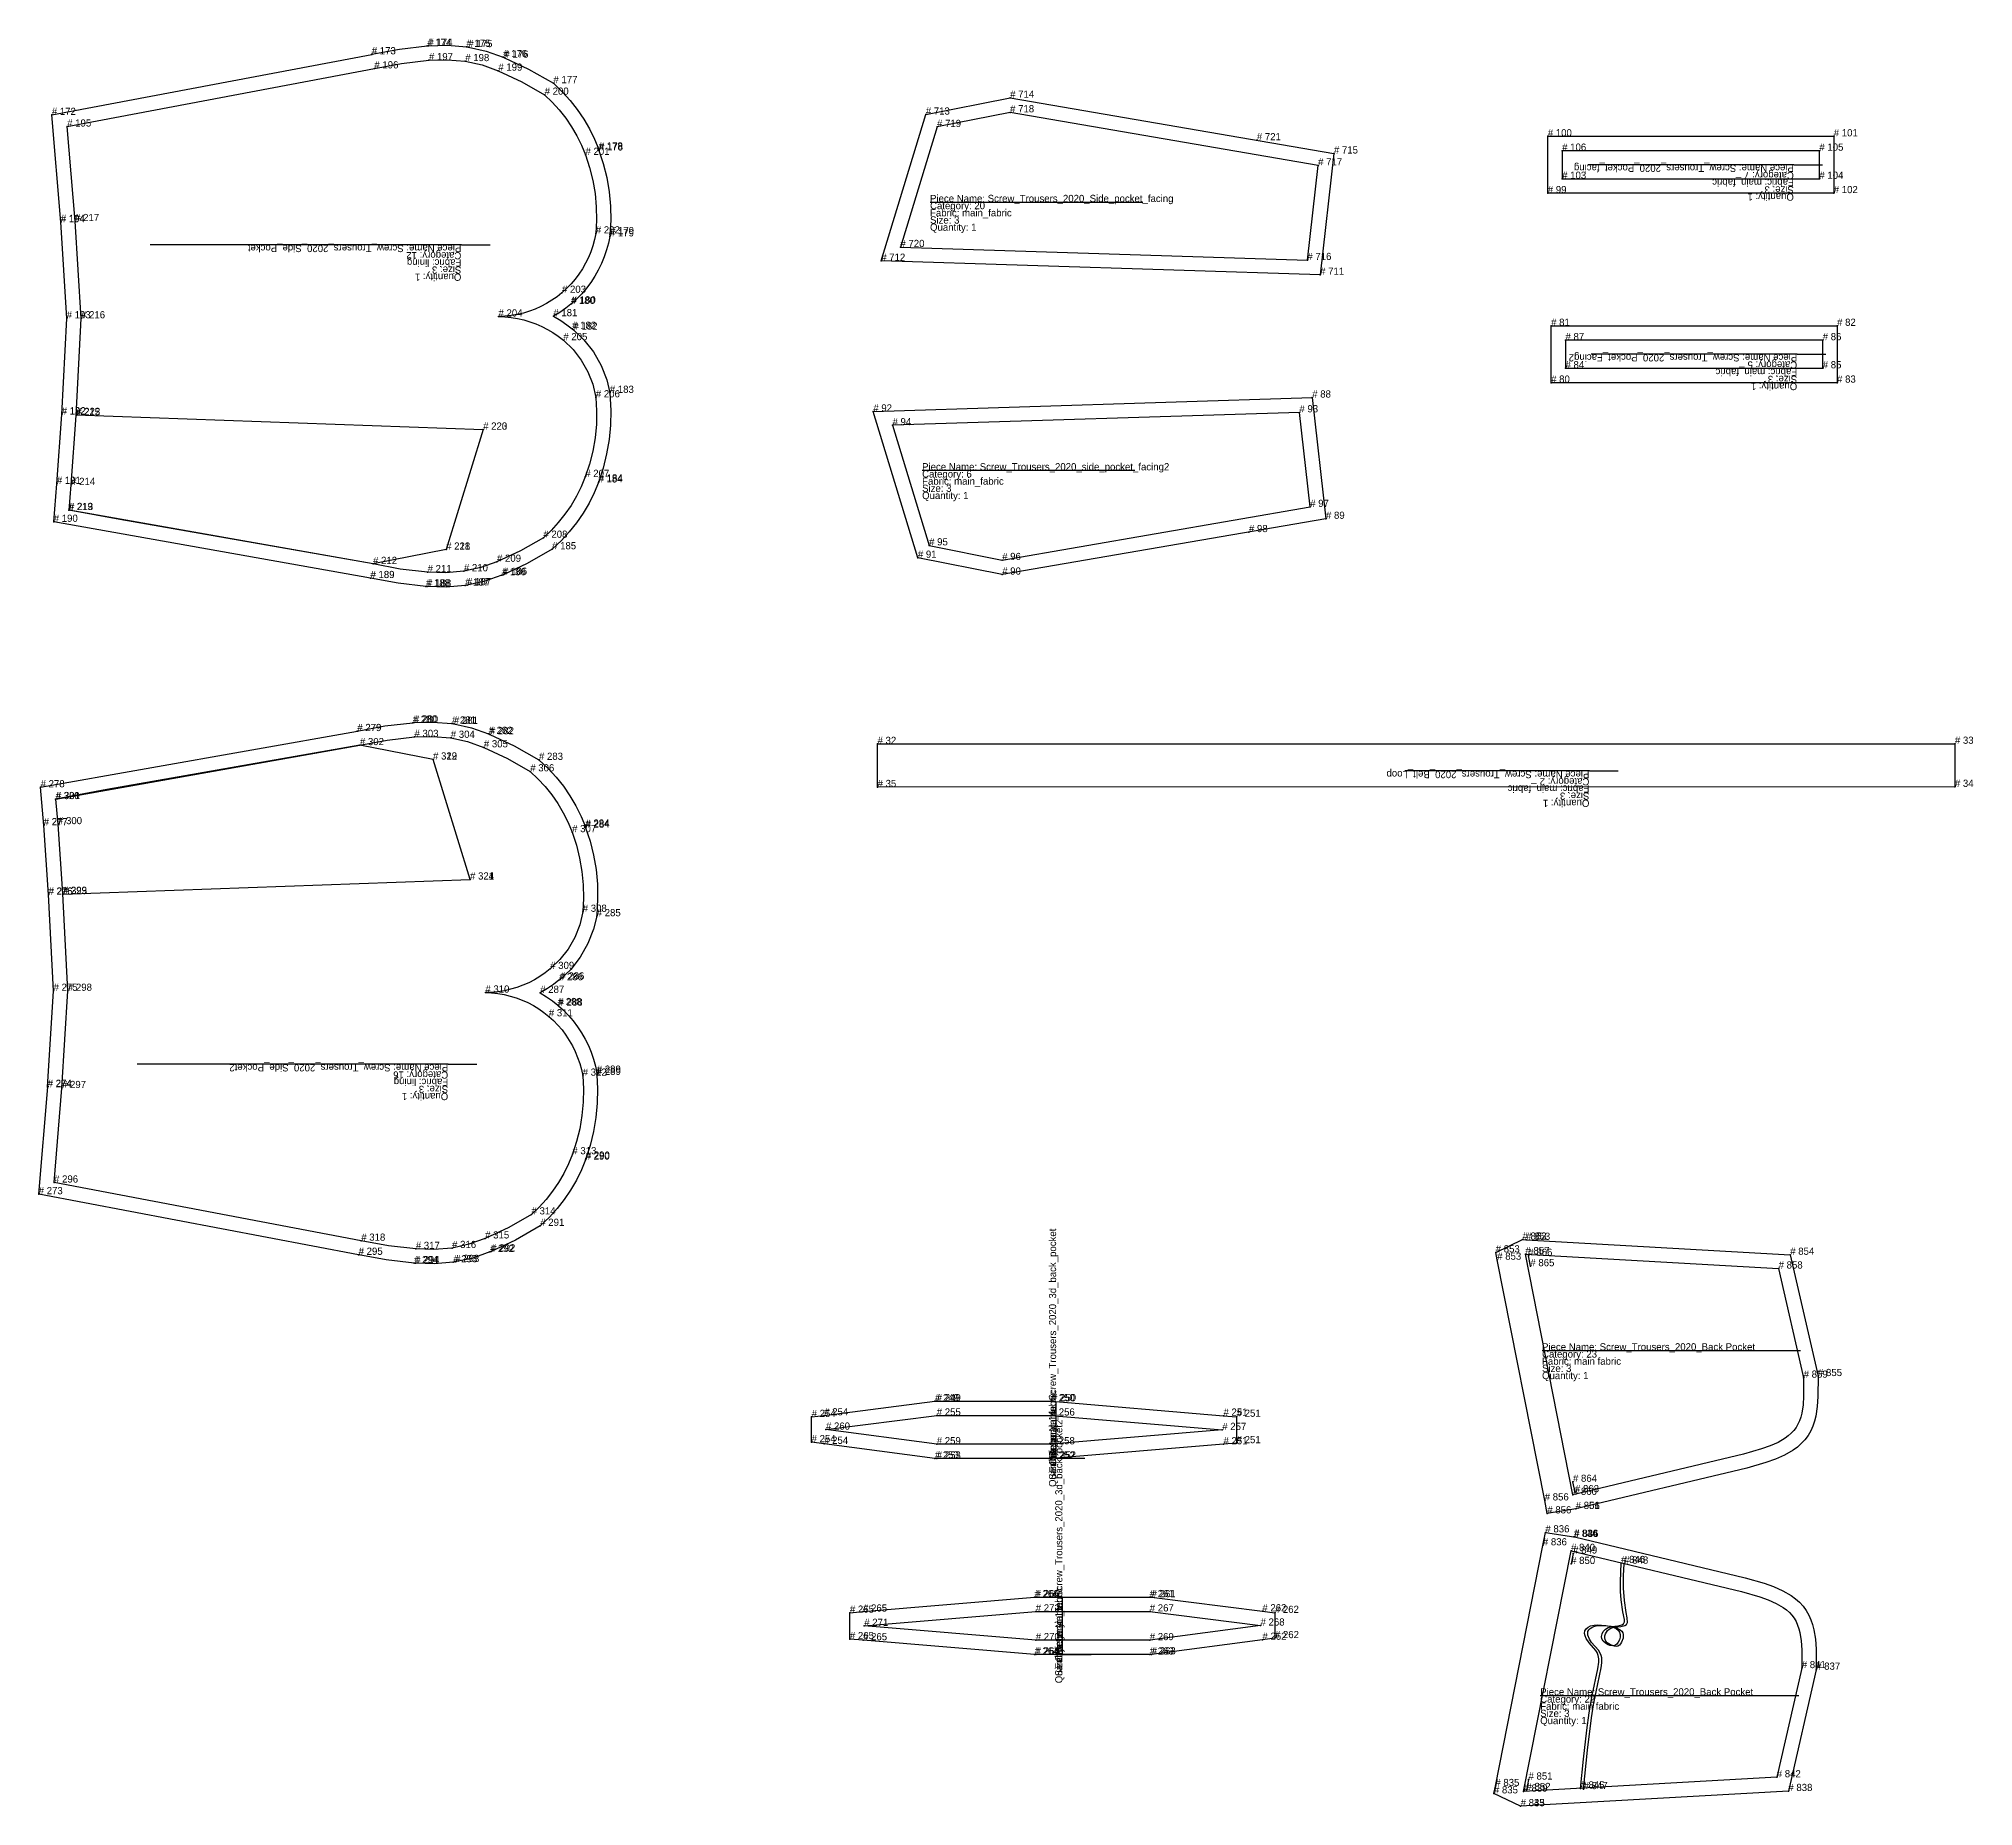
# Model space of a CAD drawing. Extents: x -265 to 2412, y -612 to 1604.
# Drawn here: x 1065 to 2412, y -67 to 1163 of the extents above; entities that cross this region are included whole.
import ezdxf

# ---------------------------------------------------------------- set-up
doc = ezdxf.new("R2010")
doc.units = 0

# ---------------------------------------------------------------- blocks, each defined once
blk = doc.blocks.new('Belt_Loop-3')
at = {"layer": '1'}
blk.add_lwpolyline([(1649.35, 672.1475), (2399.35, 672.28), (2399.36, 642.28), (1649.36, 642.1475), (1649.35, 672.1475)], close=True, dxfattribs=at)
at = {"layer": '2'}
for p in [(1649.35, 672.1475), (2399.35, 672.28), (1649.36, 642.1475), (2399.36, 642.28)]:
    blk.add_point(p, dxfattribs=at)
at = {"layer": '5'}
blk.add_line((2144.9025, 653.335), (2164.9025, 653.335), dxfattribs=at)
at = {"layer": '7'}
blk.add_line((2144.9025, 653.335), (2016.4225, 653.335), dxfattribs=at)
at = {"layer": '1'}
for s, p in [('Piece Name: Screw_Trousers_2020_Belt_Loop', (2144.9025, 653.335)), ('Category: 2', (2144.9025, 648.335)), ('Fabric: main_fabric', (2144.9025, 643.335)), ('Quantity: 1', (2144.9025, 633.335)), ('Size: 3', (2144.9025, 638.335))]:
    blk.add_text(s, height=5, rotation=-180, dxfattribs=at).set_placement(p)
at = {"layer": '2'}
for s, p in [('# 32', (1649.35, 672.1475)), ('# 33', (2399.35, 672.28)), ('# 35', (1649.36, 642.1475)), ('# 34', (2399.36, 642.28))]:
    blk.add_text(s, height=5, dxfattribs=at).set_placement(p)
blk = doc.blocks.new('3d_back_pocket-3')
at = {"layer": '1'}
blk.add_lwpolyline([(1690.585, 214.65), (1769.95, 214.65), (1770.79, 214.615), (1890.185, 204.56), (1899.355, 203.7875), (1899.3425, 185.395), (1890.1725, 184.6325), (1770.7775, 174.7075), (1769.95, 174.6725), (1690.585, 174.6725), (1689.28, 174.7575), (1612.1525, 184.9275), (1603.4475, 186.0725), (1603.48, 203.65), (1612.1975, 204.76), (1689.325, 214.57), (1690.585, 214.65)], close=True, dxfattribs=at)
at = {"layer": '14'}
blk.add_lwpolyline([(1690.585, 204.65), (1769.95, 204.65), (1889.345, 194.595), (1769.95, 184.67), (1690.585, 184.67), (1613.4575, 194.84), (1690.585, 204.65)], close=True, dxfattribs=at)
at = {"layer": '2'}
for p in [(1603.48, 203.65), (1612.1975, 204.76), (1689.325, 214.57), (1690.585, 214.65), (1690.585, 204.65), (1769.95, 214.65), (1769.95, 204.65), (1770.79, 214.615), (1890.185, 204.56), (1899.355, 203.7875), (1613.4575, 194.84), (1889.345, 194.595), (1603.4475, 186.0725), (1612.1525, 184.9275), (1690.585, 184.67), (1769.95, 184.67), (1890.1725, 184.6325), (1899.3425, 185.395), (1689.28, 174.7575), (1690.585, 174.6725), (1769.95, 174.6725), (1770.7775, 174.7075)]:
    blk.add_point(p, dxfattribs=at)
at = {"layer": '5'}
blk.add_line((1773.68, 174.9475), (1793.68, 174.9475), dxfattribs=at)
at = {"layer": '7'}
blk.add_line((1773.68, 174.9475), (1773.68, 214.37), dxfattribs=at)
at = {"layer": '1'}
for s, p in [('Piece Name: Screw_Trousers_2020_3d_back_pocket', (1773.68, 174.9475)), ('Fabric: main_fabric', (1773.68, 164.9475)), ('Category: 14', (1773.68, 169.9475)), ('Quantity: 1', (1773.68, 154.9475)), ('Size: 3', (1773.68, 159.9475))]:
    blk.add_text(s, height=5, rotation=90, dxfattribs=at).set_placement(p)
at = {"layer": '2'}
for s, p in [('# 249', (1689.325, 214.57)), ('# 249', (1690.585, 214.65)), ('# 250', (1769.95, 214.65)), ('# 250', (1770.79, 214.615)), ('# 254', (1603.48, 203.65)), ('# 254', (1612.1975, 204.76)), ('# 255', (1690.585, 204.65)), ('# 256', (1769.95, 204.65)), ('# 251', (1890.185, 204.56)), ('# 251', (1899.355, 203.7875)), ('# 254', (1603.4475, 186.0725)), ('# 254', (1612.1525, 184.9275)), ('# 260', (1613.4575, 194.84)), ('# 259', (1690.585, 184.67)), ('# 258', (1769.95, 184.67)), ('# 257', (1889.345, 194.595)), ('# 251', (1890.1725, 184.6325)), ('# 251', (1899.3425, 185.395)), ('# 253', (1689.28, 174.7575)), ('# 253', (1690.585, 174.6725)), ('# 252', (1769.95, 174.6725)), ('# 252', (1770.7775, 174.7075))]:
    blk.add_text(s, height=5, dxfattribs=at).set_placement(p)
blk = doc.blocks.new('3d_back_pocket2-3')
at = {"layer": '1'}
blk.add_lwpolyline([(1840.12, 78.18), (1917.2475, 68.37), (1925.9725, 67.26), (1926, 49.685), (1917.2925, 48.5375), (1840.165, 38.3675), (1838.8575, 38.2825), (1759.495, 38.2825), (1758.67, 38.3175), (1639.275, 48.2425), (1630.115, 49.0025), (1630.1025, 67.395), (1639.2625, 68.17), (1758.6575, 78.225), (1759.495, 78.26), (1838.8575, 78.26), (1840.12, 78.18)], close=True, dxfattribs=at)
at = {"layer": '14'}
blk.add_lwpolyline([(1838.8575, 68.26), (1915.985, 58.45), (1838.8575, 48.28), (1759.495, 48.28), (1640.1, 58.205), (1759.495, 68.26), (1838.8575, 68.26)], close=True, dxfattribs=at)
at = {"layer": '2'}
for p in [(1630.1025, 67.395), (1639.2625, 68.17), (1758.6575, 78.225), (1759.495, 78.26), (1759.495, 68.26), (1838.8575, 78.26), (1838.8575, 68.26), (1840.12, 78.18), (1917.2475, 68.37), (1640.1, 58.205), (1915.985, 58.45), (1925.9725, 67.26), (1630.115, 49.0025), (1639.275, 48.2425), (1759.495, 48.28), (1838.8575, 48.28), (1917.2925, 48.5375), (1926, 49.685), (1758.67, 38.3175), (1759.495, 38.2825), (1838.8575, 38.2825), (1840.165, 38.3675)]:
    blk.add_point(p, dxfattribs=at)
at = {"layer": '5'}
blk.add_line((1778.0425, 38.2825), (1798.0425, 38.2825), dxfattribs=at)
at = {"layer": '7'}
blk.add_line((1778.0425, 38.2825), (1778.0425, 78.26), dxfattribs=at)
at = {"layer": '1'}
for s, p in [('Piece Name: Screw_Trousers_2020_3d_back_pocket2', (1778.0425, 38.2825)), ('Fabric: main_fabric', (1778.0425, 28.2825)), ('Category: 15', (1778.0425, 33.2825)), ('Quantity: 1', (1778.0425, 18.2825)), ('Size: 3', (1778.0425, 23.2825))]:
    blk.add_text(s, height=5, rotation=90, dxfattribs=at).set_placement(p)
at = {"layer": '2'}
for s, p in [('# 266', (1758.6575, 78.225)), ('# 266', (1759.495, 78.26)), ('# 261', (1838.8575, 78.26)), ('# 261', (1840.12, 78.18)), ('# 265', (1630.1025, 67.395)), ('# 265', (1639.2625, 68.17)), ('# 272', (1759.495, 68.26)), ('# 267', (1838.8575, 68.26)), ('# 262', (1917.2475, 68.37)), ('# 262', (1925.9725, 67.26)), ('# 265', (1630.115, 49.0025)), ('# 271', (1640.1, 58.205)), ('# 268', (1915.985, 58.45)), ('# 262', (1926, 49.685)), ('# 265', (1639.275, 48.2425)), ('# 264', (1758.67, 38.3175)), ('# 270', (1759.495, 48.28)), ('# 264', (1759.495, 38.2825)), ('# 269', (1838.8575, 48.28)), ('# 263', (1838.8575, 38.2825)), ('# 263', (1840.165, 38.3675)), ('# 262', (1917.2925, 48.5375))]:
    blk.add_text(s, height=5, dxfattribs=at).set_placement(p)
blk = doc.blocks.new('Side_Pocket2-3')
at = {"layer": '1'}
blk.add_lwpolyline([(1065.3875, 358.715), (1071.6575, 433.4625), (1071.635, 433.235), (1075.725, 500.3175), (1072.2425, 567.325), (1072.26, 567.1475), (1068.8675, 615.615), (1068.875, 615.5025), (1066.7225, 641.9875), (1287.27, 681.1375), (1287.185, 681.125), (1306.41, 684.7025), (1325.8325, 686.955), (1326.7075, 687.015), (1339.88, 687.3725), (1353.035, 686.3475), (1354.44, 686.1375), (1366.74, 683.3825), (1378.6175, 679.19), (1379.53, 678.8075), (1396.3525, 670.9175), (1413.66, 661.0875), (1420.1025, 654.9825), (1425.6025, 648.9975), (1430.645, 642.69), (1435.2575, 635.9975), (1439.3925, 628.97), (1443.0075, 621.74), (1445.985, 614.57), (1446.1175, 613.8275), (1449.185, 604.54), (1451.6325, 594.7425), (1453.365, 584.72), (1454.3025, 574.655), (1454.5025, 564.53), (1453.8325, 552.2175), (1451.72, 543.1875), (1447.7825, 533.14), (1442.43, 523.7375), (1435.8025, 515.22), (1428.5175, 508.215), (1427.59, 507.62), (1423.8425, 504.725), (1419.69, 501.8675), (1414.5175, 498.8625), (1418.995, 496.16), (1423.115, 493.26), (1426.755, 490.365), (1427.3, 489.9375), (1430.7675, 486.765), (1434.29, 483.155), (1437.5575, 479.31), (1440.585, 475.2875), (1443.355, 471.06), (1445.83, 466.7225), (1448.0775, 462.145), (1449.975, 457.5375), (1451.6275, 452.74), (1452.9375, 447.895), (1453.9075, 443.29), (1453.9375, 441.755), (1454.455, 432.1425), (1454.265, 422.1575), (1453.35, 412.195), (1451.675, 402.355), (1449.2675, 392.625), (1446.2825, 383.475), (1446.155, 382.7375), (1443.255, 375.6625), (1439.735, 368.51), (1435.7025, 361.5775), (1431.24, 355), (1426.2625, 348.675), (1420.9275, 342.7775), (1414.575, 336.655), (1397.265, 326.8), (1380.46, 318.8925), (1379.5425, 318.51), (1367.6775, 314.31), (1355.385, 311.54), (1353.99, 311.3225), (1340.83, 310.265), (1327.6225, 310.6525), (1326.7475, 310.715), (1307.365, 313), (1288.1425, 316.52), (1288.085, 316.55), (1065.3875, 358.715)], close=True, dxfattribs=at)
at = {"layer": '14'}
blk.add_lwpolyline([(1076.09, 366.83), (1081.6125, 432.6275), (1085.74, 500.3175), (1082.23, 567.8425), (1078.8375, 616.31), (1077.4175, 633.7575), (1289.01, 671.315), (1307.8975, 674.8325), (1326.9775, 677.0425), (1339.6375, 677.3875), (1352.26, 676.4025), (1363.98, 673.7775), (1375.2975, 669.7825), (1391.7725, 662.055), (1407.59, 653.07), (1412.98, 647.965), (1417.9975, 642.505), (1422.6275, 636.7125), (1426.8325, 630.6125), (1430.5975, 624.215), (1433.905, 617.595), (1436.755, 610.735), (1439.705, 601.8075), (1441.9825, 592.6825), (1443.5825, 583.4325), (1444.4525, 574.0925), (1444.6375, 564.7025), (1444.125, 555.32), (1441.9975, 546.22), (1438.5875, 537.5225), (1433.965, 529.4), (1428.2225, 522.02), (1421.4775, 515.5325), (1417.9525, 512.81), (1414.2775, 510.2825), (1410.45, 508.0175), (1406.49, 505.9775), (1402.405, 504.1925), (1398.22, 502.665), (1393.95, 501.4), (1389.61, 500.4125), (1385.2175, 499.68), (1380.785, 499.2425), (1376.33, 499.0525), (1380.6975, 498.8625), (1385.05, 498.42), (1389.37, 497.6825), (1393.63, 496.6875), (1397.8175, 495.415), (1401.915, 493.8825), (1405.915, 492.0975), (1409.78, 490.0575), (1413.5225, 487.7825), (1417.1, 485.265), (1420.53, 482.5375), (1423.79, 479.555), (1426.8675, 476.4), (1429.7225, 473.04), (1432.37, 469.5225), (1434.7925, 465.8275), (1436.975, 462.0025), (1438.9175, 458.045), (1440.595, 453.9725), (1442.0325, 449.8), (1443.1825, 445.5475), (1444.0925, 441.225), (1444.59, 431.9725), (1444.4125, 422.6975), (1443.565, 413.4875), (1442.01, 404.35), (1439.7875, 395.3625), (1436.9075, 386.5275), (1434.1375, 379.775), (1430.915, 373.23), (1427.2475, 366.9225), (1423.1475, 360.88), (1418.6375, 355.1475), (1413.74, 349.735), (1408.4725, 344.6575), (1392.6725, 335.66), (1376.2125, 327.915), (1364.9025, 323.9125), (1353.19, 321.2725), (1340.57, 320.2575), (1327.915, 320.63), (1308.835, 322.8825), (1289.9375, 326.34), (1076.09, 366.83)], close=True, dxfattribs=at)
at = {"layer": '2'}
for p in [(1325.8325, 686.955), (1326.7075, 687.015), (1287.185, 681.125), (1287.27, 681.1375), (1326.9775, 677.0425), (1352.26, 676.4025), (1353.035, 686.3475), (1354.44, 686.1375), (1378.6175, 679.19), (1379.53, 678.8075), (1289.01, 671.315), (1339.895, 661.31), (1339.895, 661.31), (1375.2975, 669.7825), (1413.66, 661.0875), (1407.59, 653.07), (1066.7225, 641.9875), (1077.1575, 633.7725), (1077.4175, 633.7575), (1068.8675, 615.615), (1068.875, 615.5025), (1078.8375, 616.31), (1436.755, 610.735), (1445.985, 614.57), (1446.1175, 613.8275), (1072.2425, 567.325), (1072.26, 567.1475), (1082.23, 567.8425), (1082.3425, 567.6025), (1365.66, 577.7825), (1365.66, 577.7825), (1444.125, 555.32), (1453.8325, 552.2175), (1421.4775, 515.5325), (1075.725, 500.3175), (1085.74, 500.3175), (1376.33, 499.0525), (1414.5175, 498.8625), (1427.59, 507.62), (1428.5175, 508.215), (1426.755, 490.365), (1427.3, 489.9375), (1420.53, 482.5375), (1071.635, 433.235), (1071.6575, 433.4625), (1081.6125, 432.6275), (1444.0925, 441.225), (1453.9075, 443.29), (1453.9375, 441.755), (1436.9075, 386.5275), (1446.155, 382.7375), (1446.2825, 383.475), (1076.09, 366.83), (1065.3875, 358.715), (1408.4725, 344.6575), (1289.9375, 326.34), (1376.2125, 327.915), (1414.575, 336.655), (1288.085, 316.55), (1288.1425, 316.52), (1326.7475, 310.715), (1327.6225, 310.6525), (1327.915, 320.63), (1353.19, 321.2725), (1353.99, 311.3225), (1355.385, 311.54), (1379.5425, 318.51), (1380.46, 318.8925)]:
    blk.add_point(p, dxfattribs=at)
at = {"layer": '5'}
blk.add_line((1350.4725, 449.205), (1370.4725, 449.205), dxfattribs=at)
at = {"layer": '7'}
blk.add_line((1350.4725, 449.205), (1133.91, 449.205), dxfattribs=at)
at = {"layer": '8'}
for p, q in [((1365.66, 577.7825), (1339.895, 661.31)), ((1082.3425, 567.6025), (1365.66, 577.7825))]:
    blk.add_line(p, q, dxfattribs=at)
blk.add_lwpolyline([(1339.895, 661.31), (1289.025, 671.31), (1112.7675, 640.39), (1077.1575, 633.7725)], dxfattribs=at)
at = {"layer": '1'}
for s, p in [('Piece Name: Screw_Trousers_2020_Side_Pocket2', (1350.4725, 449.205)), ('Category: 16', (1350.4725, 444.205)), ('Fabric: lining', (1350.4725, 439.205)), ('Size: 3', (1350.4725, 434.205)), ('Quantity: 1', (1350.4725, 429.205))]:
    blk.add_text(s, height=5, rotation=-180, dxfattribs=at).set_placement(p)
at = {"layer": '2'}
for s, p in [('# 280', (1325.8325, 686.955)), ('# 280', (1326.7075, 687.015)), ('# 281', (1353.035, 686.3475)), ('# 281', (1354.44, 686.1375)), ('# 279', (1287.185, 681.125)), ('# 279', (1287.27, 681.1375)), ('# 302', (1289.01, 671.315)), ('# 303', (1326.9775, 677.0425)), ('# 304', (1352.26, 676.4025)), ('# 305', (1375.2975, 669.7825)), ('# 282', (1378.6175, 679.19)), ('# 282', (1379.53, 678.8075)), ('# 319', (1339.895, 661.31)), ('# 322', (1339.895, 661.31)), ('# 283', (1413.66, 661.0875)), ('# 278', (1066.7225, 641.9875)), ('# 306', (1407.59, 653.07)), ('# 320', (1077.1575, 633.7725)), ('# 301', (1077.4175, 633.7575)), ('# 277', (1068.8675, 615.615)), ('# 277', (1068.875, 615.5025)), ('# 300', (1078.8375, 616.31)), ('# 284', (1445.985, 614.57)), ('# 307', (1436.755, 610.735)), ('# 284', (1446.1175, 613.8275)), ('# 321', (1365.66, 577.7825)), ('# 324', (1365.66, 577.7825)), ('# 276', (1072.2425, 567.325)), ('# 276', (1072.26, 567.1475)), ('# 299', (1082.23, 567.8425)), ('# 323', (1082.3425, 567.6025)), ('# 308', (1444.125, 555.32)), ('# 285', (1453.8325, 552.2175)), ('# 309', (1421.4775, 515.5325)), ('# 286', (1427.59, 507.62)), ('# 286', (1428.5175, 508.215)), ('# 275', (1075.725, 500.3175)), ('# 298', (1085.74, 500.3175)), ('# 310', (1376.33, 499.0525)), ('# 287', (1414.5175, 498.8625)), ('# 311', (1420.53, 482.5375)), ('# 288', (1426.755, 490.365)), ('# 288', (1427.3, 489.9375)), ('# 312', (1444.0925, 441.225)), ('# 289', (1453.9075, 443.29)), ('# 289', (1453.9375, 441.755)), ('# 274', (1071.635, 433.235)), ('# 274', (1071.6575, 433.4625)), ('# 297', (1081.6125, 432.6275)), ('# 313', (1436.9075, 386.5275)), ('# 290', (1446.155, 382.7375)), ('# 290', (1446.2825, 383.475)), ('# 273', (1065.3875, 358.715)), ('# 296', (1076.09, 366.83)), ('# 314', (1408.4725, 344.6575)), ('# 291', (1414.575, 336.655)), ('# 318', (1289.9375, 326.34)), ('# 317', (1327.915, 320.63)), ('# 316', (1353.19, 321.2725)), ('# 315', (1376.2125, 327.915)), ('# 292', (1379.5425, 318.51)), ('# 292', (1380.46, 318.8925)), ('# 295', (1288.085, 316.55)), ('# 295', (1288.1425, 316.52)), ('# 294', (1326.7475, 310.715)), ('# 294', (1327.6225, 310.6525)), ('# 293', (1353.99, 311.3225)), ('# 293', (1355.385, 311.54))]:
    blk.add_text(s, height=5, dxfattribs=at).set_placement(p)
blk = doc.blocks.new('Back Pocket-3-21')
at = {"layer": '1'}
blk.add_lwpolyline([(2078.44, -58.3925), (2079.44, -53.2975), (2112.52, 114.2675), (2114.31, 123.3), (2134.0775, 120.2125), (2134.4625, 120.1225), (2253.31, 91.7425), (2266.5875, 87.91), (2273.1875, 85.5575), (2279.5325, 82.74), (2285.425, 79.2975), (2288.4175, 77.0825), (2291.105, 74.7025), (2293.6225, 71.9825), (2295.8325, 69.0025), (2297.69, 65.785), (2299.17, 62.465), (2300.3175, 59.09), (2301.225, 55.54), (2302.2725, 48.9225), (2302.755, 41.995), (2302.785, 27.7), (2283.4325, -56.74), (2097.0625, -67.2975), (2078.44, -58.3925)], close=True, dxfattribs=at)
at = {"layer": '14'}
blk.add_lwpolyline([(2099.06, -57.17), (2132.14, 110.395), (2250.79, 82.0625), (2263.505, 78.3925), (2269.465, 76.2675), (2274.98, 73.8175), (2279.9075, 70.94), (2282.11, 69.31), (2284.1175, 67.5325), (2285.905, 65.6), (2287.4625, 63.5), (2288.77, 61.235), (2289.85, 58.8125), (2290.725, 56.2375), (2291.4175, 53.53), (2292.33, 47.7725), (2292.755, 41.6525), (2292.7825, 28.82), (2275.3625, -47.1825), (2099.06, -57.17)], close=True, dxfattribs=at)
at = {"layer": '2'}
for p in [(2114.31, 123.3), (2112.52, 114.2675), (2132.14, 110.395), (2133.6125, 108.5775), (2134.0775, 120.2125), (2134.4625, 120.1225), (2132.21, 101.315), (2166.995, 101.9825), (2169.1625, 101.5575), (2292.7825, 28.82), (2302.785, 27.7), (2079.44, -53.2975), (2102.5275, -48.78), (2275.3625, -47.1825), (2078.44, -58.3925), (2097.0625, -67.2975), (2099.06, -57.17), (2101.125, -56.04), (2138.74, -54.99), (2140.905, -55.4175), (2283.4325, -56.74)]:
    blk.add_point(p, dxfattribs=at)
at = {"layer": '4'}
for p in [(2134.0775, 120.21, 5), (2097.0625, -67.2975, 5)]:
    blk.add_point(p, dxfattribs=at)
at = {"layer": '5'}
blk.add_line((2110.665, 9.8175), (2130.665, 9.8175), dxfattribs=at)
at = {"layer": '7'}
blk.add_line((2110.665, 9.8175), (2290.6525, 9.8175), dxfattribs=at)
at = {"layer": '8'}
for p, q in [((2133.6125, 108.5775), (2132.21, 101.315)), ((2102.5275, -48.78), (2101.125, -56.04))]:
    blk.add_line(p, q, dxfattribs=at)
for points in [[(2138.74, -54.99), (2140.7775, -34.64), (2143.1025, -14.2875), (2144.7525, -2.25), (2146.7825, 9.705), (2150.8, 28.3025), (2151.4375, 32.9), (2151.43, 35.26), (2151.0975, 37.565), (2150.34, 39.7175), (2149.46, 41.1825), (2144.795, 46.4475), (2142.7425, 49.4875), (2141.9825, 51.2275), (2141.585, 53.0325), (2141.765, 54.7325), (2142.655, 56.18), (2144.07, 57.345), (2145.755, 58.185), (2148.15, 58.8125), (2150.5525, 58.9875), (2156.4675, 58.565), (2160.06, 57.7575), (2161.8675, 57.1525), (2163.5625, 56.3175), (2164.98, 55.24), (2165.9525, 53.885), (2166.355, 52.2675), (2166.26, 50.475), (2165.77, 48.63), (2164.9925, 46.9125), (2163.9325, 45.485), (2162.59, 44.5725), (2160.9775, 44.3175), (2159.2275, 44.6475), (2157.475, 45.35), (2155.8125, 46.3375), (2154.475, 47.585), (2153.645, 49.1275), (2153.4325, 50.845), (2153.7725, 52.63), (2154.5775, 54.2975), (2156.0625, 55.93), (2157.94, 57.085), (2160.61, 57.7875), (2164.7375, 58.225), (2167.46, 59), (2168.5775, 59.6825), (2169.25, 60.975), (2169.285, 62.575), (2168.265, 67.9425), (2167.0925, 76.395), (2166.6725, 82.0675), (2166.5075, 89.19), (2166.995, 101.9825)], [(2140.905, -55.4175), (2143.675, -28.27), (2146.475, -5.6925), (2147.8725, 3.2975), (2149.5375, 12.245), (2153.1825, 29.01), (2153.6025, 32.475), (2153.4775, 35.99), (2153.1175, 37.6925), (2152.5075, 39.2925), (2151.285, 41.2175), (2146.4, 46.73), (2144.9075, 49.0575), (2143.8875, 51.7075), (2143.7325, 53.0475), (2143.9325, 54.31), (2144.5375, 55.42), (2145.4775, 56.3725), (2146.6425, 57.1575), (2147.9225, 57.76), (2149.715, 58.2825), (2151.5175, 58.5225), (2155.105, 58.4775), (2159.82, 57.95), (2163.68, 56.88), (2166.3375, 55.4875), (2167.3825, 54.56), (2168.12, 53.46), (2168.4725, 52.2625), (2168.53, 50.955), (2168.3375, 49.585), (2167.3775, 46.8975), (2166.665, 45.725), (2165.79, 44.775), (2164.755, 44.1375), (2163.565, 43.895), (2162.2775, 44), (2159.64, 44.925), (2158.37, 45.65), (2157.2575, 46.5), (2156.38, 47.515), (2155.8125, 48.7025), (2155.6, 49.975), (2155.71, 51.3175), (2156.1, 52.6425), (2156.7425, 53.8725), (2157.6175, 54.95), (2158.6725, 55.855), (2159.86, 56.5625), (2161.1275, 57.035), (2162.7775, 57.3625), (2166.905, 57.7975), (2169.625, 58.575), (2170.7425, 59.2575), (2171.4175, 60.5475), (2171.1225, 63.76), (2170.4325, 67.5175), (2169.26, 75.9675), (2168.735, 84.4925), (2168.7375, 93.03), (2169.1625, 101.5575)]]:
    blk.add_lwpolyline(points, dxfattribs=at)
at = {"layer": '1'}
for s, p in [('Piece Name: Screw_Trousers_2020_Back Pocket', (2110.665, 9.8175)), ('Size: 3', (2110.665, -5.1825)), ('Category: 22', (2110.665, 4.8175)), ('Fabric: main fabric', (2110.665, -0.1825)), ('Quantity: 1', (2110.665, -10.1825))]:
    blk.add_text(s, height=5, dxfattribs=at).set_placement(p)
at = {"layer": '2'}
for s, p in [('# 836', (2114.31, 123.3)), ('# 836', (2134.0775, 120.2125)), ('# 836', (2134.4625, 120.1225)), ('# 836', (2112.52, 114.2675)), ('# 840', (2132.14, 110.395)), ('# 849', (2133.6125, 108.5775)), ('# 850', (2132.21, 101.315)), ('# 846', (2166.995, 101.9825)), ('# 848', (2169.1625, 101.5575)), ('# 841', (2292.7825, 28.82)), ('# 837', (2302.785, 27.7)), ('# 835', (2078.44, -58.3925)), ('# 835', (2079.44, -53.2975)), ('# 839', (2099.06, -57.17)), ('# 852', (2101.125, -56.04)), ('# 851', (2102.5275, -48.78)), ('# 845', (2138.74, -54.99)), ('# 847', (2140.905, -55.4175)), ('# 842', (2275.3625, -47.1825)), ('# 838', (2283.4325, -56.74)), ('# 835', (2097.0625, -67.2975))]:
    blk.add_text(s, height=5, dxfattribs=at).set_placement(p)
at = {"layer": '4'}
for s, p in [('# 844', (2134.0775, 120.21)), ('# 843', (2097.0625, -67.2975))]:
    blk.add_text(s, height=5, dxfattribs=at).set_placement(p)
blk = doc.blocks.new('Back Pocket-3-22')
at = {"layer": '1'}
blk.add_lwpolyline([(2079.725, 318.195), (2098.35, 327.1075), (2100.9125, 326.965), (2284.7175, 316.5525), (2304.0725, 232.115), (2304.0475, 217.815), (2303.565, 210.885), (2302.5175, 204.2675), (2301.6075, 200.715), (2300.46, 197.34), (2298.98, 194.02), (2297.1225, 190.805), (2294.915, 187.8275), (2292.39, 185.1), (2289.705, 182.725), (2286.725, 180.5175), (2280.825, 177.07), (2274.4875, 174.255), (2267.855, 171.895), (2254.6175, 168.07), (2135.365, 139.5975), (2115.595, 136.5025), (2113.8075, 145.545), (2080.7275, 313.11), (2079.725, 318.195)], close=True, dxfattribs=at)
at = {"layer": '14'}
blk.add_lwpolyline([(2100.3475, 316.98), (2276.65, 306.9925), (2294.07, 230.99), (2294.045, 218.155), (2293.62, 212.035), (2292.7075, 206.2775), (2292.015, 203.57), (2291.14, 200.995), (2290.06, 198.5725), (2288.7525, 196.3075), (2287.195, 194.2075), (2285.4075, 192.275), (2283.4, 190.5), (2281.1975, 188.8675), (2276.27, 185.99), (2270.755, 183.54), (2264.795, 181.4175), (2252.08, 177.745), (2133.4275, 149.415), (2100.3475, 316.98)], close=True, dxfattribs=at)
at = {"layer": '2'}
for p in [(2098.35, 327.1075), (2100.9125, 326.965), (2079.725, 318.195), (2080.7275, 313.11), (2100.3475, 316.98), (2102.4125, 315.85), (2284.7175, 316.5525), (2103.815, 308.59), (2276.65, 306.9925), (2294.07, 230.99), (2304.0725, 232.115), (2133.4275, 149.415), (2133.4975, 158.495), (2134.9, 151.2325), (2113.8075, 145.545), (2115.595, 136.5025), (2135.365, 139.5975)]:
    blk.add_point(p, dxfattribs=at)
at = {"layer": '4'}
for p in [(2098.35, 327.105, 5), (2135.365, 139.5975, 5)]:
    blk.add_point(p, dxfattribs=at)
at = {"layer": '5'}
blk.add_line((2111.95, 249.9925), (2131.95, 249.9925), dxfattribs=at)
at = {"layer": '7'}
blk.add_line((2111.95, 249.9925), (2291.94, 249.9925), dxfattribs=at)
at = {"layer": '8'}
for p, q in [((2103.815, 308.59), (2102.4125, 315.85)), ((2134.9, 151.2325), (2133.4975, 158.495))]:
    blk.add_line(p, q, dxfattribs=at)
at = {"layer": '1'}
for s, p in [('Category: 23', (2111.95, 244.9925)), ('Piece Name: Screw_Trousers_2020_Back Pocket', (2111.95, 249.9925)), ('Fabric: main fabric', (2111.95, 239.9925)), ('Size: 3', (2111.95, 234.9925)), ('Quantity: 1', (2111.95, 229.9925))]:
    blk.add_text(s, height=5, dxfattribs=at).set_placement(p)
at = {"layer": '2'}
for s, p in [('# 853', (2079.725, 318.195)), ('# 853', (2098.35, 327.1075)), ('# 853', (2100.9125, 326.965)), ('# 853', (2080.7275, 313.11)), ('# 857', (2100.3475, 316.98)), ('# 866', (2102.4125, 315.85)), ('# 865', (2103.815, 308.59)), ('# 858', (2276.65, 306.9925)), ('# 854', (2284.7175, 316.5525)), ('# 859', (2294.07, 230.99)), ('# 855', (2304.0725, 232.115)), ('# 864', (2133.4975, 158.495)), ('# 856', (2113.8075, 145.545)), ('# 860', (2133.4275, 149.415)), ('# 863', (2134.9, 151.2325)), ('# 856', (2115.595, 136.5025)), ('# 856', (2135.365, 139.5975))]:
    blk.add_text(s, height=5, dxfattribs=at).set_placement(p)
at = {"layer": '4'}
for s, p in [('# 862', (2098.35, 327.105)), ('# 861', (2135.365, 139.5975))]:
    blk.add_text(s, height=5, dxfattribs=at).set_placement(p)
blk = doc.blocks.new('Pocket_Facing2-3')
at = {"layer": '1'}
blk.add_lwpolyline([(2118.2775, 923.6575), (2118.2775, 963.2175), (2317.3425, 963.2175), (2317.3425, 923.6575), (2118.2775, 923.6575)], close=True, dxfattribs=at)
at = {"layer": '14'}
blk.add_lwpolyline([(2128.2775, 933.6575), (2307.345, 933.6575), (2307.345, 953.22), (2128.2775, 953.22), (2128.2775, 933.6575)], close=True, dxfattribs=at)
at = {"layer": '2'}
for p in [(2118.2775, 963.2175), (2317.3425, 963.2175), (2128.2775, 953.22), (2307.345, 953.22), (2128.2775, 933.6575), (2307.345, 933.6575), (2118.2775, 923.6575), (2317.3425, 923.6575)]:
    blk.add_point(p, dxfattribs=at)
at = {"layer": '5'}
blk.add_line((2289.5825, 943.44), (2309.5825, 943.44), dxfattribs=at)
at = {"layer": '7'}
blk.add_line((2289.5825, 943.44), (2146.0425, 943.44), dxfattribs=at)
at = {"layer": '1'}
for s, p in [('Piece Name: Screw_Trousers_2020_Pocket_Facing2', (2289.5825, 943.44)), ('Fabric: main_fabric', (2289.5825, 933.44)), ('Category: 5', (2289.5825, 938.44)), ('Quantity: 1', (2289.5825, 923.44)), ('Size: 3', (2289.5825, 928.44))]:
    blk.add_text(s, height=5, rotation=-180, dxfattribs=at).set_placement(p)
at = {"layer": '2'}
for s, p in [('# 81', (2118.2775, 963.2175)), ('# 87', (2128.2775, 953.22)), ('# 86', (2307.345, 953.22)), ('# 82', (2317.3425, 963.2175)), ('# 84', (2128.2775, 933.6575)), ('# 85', (2307.345, 933.6575)), ('# 80', (2118.2775, 923.6575)), ('# 83', (2317.3425, 923.6575))]:
    blk.add_text(s, height=5, dxfattribs=at).set_placement(p)
blk = doc.blocks.new('side_pocket_facing2-3')
at = {"layer": '1'}
blk.add_lwpolyline([(1951.95, 913.2875), (1961.5475, 828.86), (1736.1525, 790.0275), (1677.435, 801.78), (1646.405, 903.53), (1951.95, 913.2875)], close=True, dxfattribs=at)
at = {"layer": '14'}
blk.add_lwpolyline([(1943.06, 903.005), (1659.7775, 893.9575), (1685.265, 810.3875), (1736.125, 800.205), (1950.5475, 837.1525), (1943.06, 903.005)], close=True, dxfattribs=at)
at = {"layer": '2'}
for p in [(1646.405, 903.53), (1943.06, 903.005), (1951.95, 913.2875), (1659.7775, 893.9575), (1950.5475, 837.1525), (1961.5475, 828.86), (1685.265, 810.3875), (1677.435, 801.78), (1736.125, 800.205), (1736.1525, 790.0275)]:
    blk.add_point(p, dxfattribs=at)
at = {"layer": '4'}
blk.add_point((1907.9025, 819.62, 5), dxfattribs=at)
at = {"layer": '5'}
blk.add_line((1680.385, 862.635), (1700.385, 862.635), dxfattribs=at)
at = {"layer": '7'}
blk.add_line((1680.385, 862.635), (1828.5475, 862.635), dxfattribs=at)
at = {"layer": '1'}
for s, p in [('Category: 6', (1680.385, 857.635)), ('Piece Name: Screw_Trousers_2020_side_pocket_facing2', (1680.385, 862.635)), ('Size: 3', (1680.385, 847.635)), ('Fabric: main_fabric', (1680.385, 852.635)), ('Quantity: 1', (1680.385, 842.635))]:
    blk.add_text(s, height=5, dxfattribs=at).set_placement(p)
at = {"layer": '2'}
for s, p in [('# 88', (1951.95, 913.2875)), ('# 92', (1646.405, 903.53)), ('# 93', (1943.06, 903.005)), ('# 94', (1659.7775, 893.9575)), ('# 97', (1950.5475, 837.1525)), ('# 89', (1961.5475, 828.86)), ('# 95', (1685.265, 810.3875)), ('# 91', (1677.435, 801.78)), ('# 96', (1736.125, 800.205)), ('# 90', (1736.1525, 790.0275))]:
    blk.add_text(s, height=5, dxfattribs=at).set_placement(p)
at = {"layer": '4'}
blk.add_text('# 98', height=5, dxfattribs=at).set_placement((1907.9025, 819.62))
blk = doc.blocks.new('Pocket_facing-3')
at = {"layer": '1'}
blk.add_lwpolyline([(2115.9625, 1055.5775), (2115.9625, 1095.1375), (2315.0275, 1095.1375), (2315.0275, 1055.5775), (2115.9625, 1055.5775)], close=True, dxfattribs=at)
at = {"layer": '14'}
blk.add_lwpolyline([(2125.9625, 1065.5775), (2305.03, 1065.5775), (2305.03, 1085.14), (2125.9625, 1085.14), (2125.9625, 1065.5775)], close=True, dxfattribs=at)
at = {"layer": '2'}
for p in [(2115.9625, 1095.1375), (2315.0275, 1095.1375), (2125.9625, 1085.14), (2305.03, 1085.14), (2125.9625, 1065.5775), (2305.03, 1065.5775), (2115.9625, 1055.5775), (2315.0275, 1055.5775)]:
    blk.add_point(p, dxfattribs=at)
at = {"layer": '5'}
blk.add_line((2287.2675, 1075.36), (2307.2675, 1075.36), dxfattribs=at)
at = {"layer": '7'}
blk.add_line((2287.2675, 1075.36), (2143.7275, 1075.36), dxfattribs=at)
at = {"layer": '1'}
for s, p in [('Piece Name: Screw_Trousers_2020_Pocket_facing', (2287.2675, 1075.36)), ('Fabric: main_fabric', (2287.2675, 1065.36)), ('Category: 7', (2287.2675, 1070.36)), ('Quantity: 1', (2287.2675, 1055.36)), ('Size: 3', (2287.2675, 1060.36))]:
    blk.add_text(s, height=5, rotation=-180, dxfattribs=at).set_placement(p)
at = {"layer": '2'}
for s, p in [('# 100', (2115.9625, 1095.1375)), ('# 101', (2315.0275, 1095.1375)), ('# 106', (2125.9625, 1085.14)), ('# 105', (2305.03, 1085.14)), ('# 103', (2125.9625, 1065.5775)), ('# 104', (2305.03, 1065.5775)), ('# 99', (2115.9625, 1055.5775)), ('# 102', (2315.0275, 1055.5775))]:
    blk.add_text(s, height=5, dxfattribs=at).set_placement(p)
blk = doc.blocks.new('Side_Pocket-3')
at = {"layer": '1'}
blk.add_lwpolyline([(1074.53, 1110.0375), (1297.2275, 1152.2075), (1297.2825, 1152.2375), (1316.495, 1155.7525), (1335.89, 1158.0425), (1336.765, 1158.105), (1349.9675, 1158.495), (1363.135, 1157.435), (1364.525, 1157.22), (1376.8, 1154.455), (1388.685, 1150.2475), (1389.6, 1149.865), (1406.43, 1141.9475), (1423.71, 1132.1075), (1430.0775, 1125.9625), (1435.395, 1120.0875), (1440.3575, 1113.7825), (1444.855, 1107.1525), (1448.8725, 1100.245), (1452.39, 1093.1), (1455.295, 1086.025), (1455.425, 1085.2825), (1458.4125, 1076.115), (1460.805, 1066.43), (1462.4875, 1056.5625), (1463.405, 1046.5975), (1463.5975, 1036.6125), (1463.08, 1027.0025), (1463.05, 1025.4675), (1462.0825, 1020.8625), (1460.7725, 1016.015), (1459.125, 1011.2375), (1457.21, 1006.59), (1454.9725, 1002.0325), (1452.5075, 997.7125), (1449.715, 993.45), (1446.6975, 989.4425), (1443.43, 985.6), (1439.9075, 981.9875), (1436.4425, 978.82), (1435.8975, 978.3925), (1432.2575, 975.495), (1428.15, 972.605), (1423.66, 969.89), (1428.805, 966.9025), (1432.995, 964.0225), (1436.7325, 961.1375), (1437.6625, 960.5425), (1444.93, 953.55), (1451.5675, 945.02), (1456.91, 935.6325), (1460.8625, 925.55), (1462.975, 916.54), (1463.645, 904.225), (1463.4475, 894.095), (1462.5075, 884.03), (1460.7775, 874.0275), (1458.32, 864.1875), (1455.26, 854.93), (1455.125, 854.1875), (1452.1425, 847.005), (1448.525, 839.76), (1444.3975, 832.755), (1439.7925, 826.0725), (1434.745, 819.7575), (1429.245, 813.77), (1422.7975, 807.6675), (1405.51, 797.8475), (1388.6725, 789.9525), (1387.76, 789.57), (1375.8825, 785.3775), (1363.5825, 782.6225), (1362.1775, 782.4125), (1349.0225, 781.385), (1335.85, 781.745), (1334.975, 781.805), (1315.5525, 784.0525), (1296.3275, 787.635), (1296.4125, 787.6225), (1075.865, 826.765), (1078.0175, 853.255), (1078.01, 853.1425), (1081.4025, 901.61), (1081.385, 901.4325), (1084.8675, 968.435), (1080.7775, 1035.5225), (1080.8, 1035.295), (1074.53, 1110.0375)], close=True, dxfattribs=at)
at = {"layer": '14'}
blk.add_lwpolyline([(1085.2325, 1101.9275), (1299.08, 1142.4175), (1317.975, 1145.8775), (1337.0575, 1148.1275), (1349.71, 1148.5025), (1362.3325, 1147.485), (1374.0425, 1144.8475), (1385.355, 1140.8425), (1401.8125, 1133.1), (1417.615, 1124.1), (1422.875, 1119.0275), (1427.7725, 1113.615), (1432.285, 1107.88), (1436.3875, 1101.835), (1440.055, 1095.5275), (1443.2775, 1088.98), (1446.05, 1082.23), (1448.925, 1073.405), (1451.1475, 1064.4125), (1452.705, 1055.2725), (1453.555, 1046.055), (1453.7325, 1036.7825), (1453.235, 1027.5325), (1452.325, 1023.21), (1451.175, 1018.9575), (1449.7375, 1014.785), (1448.0575, 1010.71), (1446.115, 1006.7525), (1443.9325, 1002.9275), (1441.5125, 999.235), (1438.8625, 995.715), (1436.0075, 992.355), (1432.93, 989.2), (1429.6725, 986.22), (1426.24, 983.49), (1422.6625, 980.9725), (1418.9225, 978.7), (1415.055, 976.66), (1411.06, 974.875), (1406.96, 973.3425), (1402.775, 972.07), (1398.515, 971.075), (1394.195, 970.3375), (1389.845, 969.895), (1385.4725, 969.705), (1389.9225, 969.515), (1394.3525, 969.0775), (1398.7475, 968.345), (1403.09, 967.3575), (1407.3625, 966.09), (1411.5475, 964.5625), (1415.6325, 962.7775), (1419.5925, 960.7375), (1423.4225, 958.47), (1427.0975, 955.945), (1430.62, 953.225), (1437.36, 946.74), (1443.1025, 939.36), (1447.725, 931.2375), (1451.1375, 922.535), (1453.2675, 913.4375), (1453.78, 904.0525), (1453.595, 894.6625), (1452.7225, 885.3175), (1451.1225, 876.065), (1448.845, 866.945), (1445.8975, 858.0225), (1443.0475, 851.165), (1439.7375, 844.5375), (1435.9725, 838.145), (1431.7675, 832.0425), (1427.1375, 826.25), (1422.12, 820.79), (1416.7325, 815.6875), (1400.9125, 806.7), (1384.44, 798.975), (1373.12, 794.98), (1361.4025, 792.355), (1348.7775, 791.37), (1336.12, 791.715), (1317.0375, 793.925), (1298.1525, 797.4425), (1086.56, 835), (1087.98, 852.4475), (1091.3725, 900.915), (1094.8825, 968.44), (1090.755, 1036.13), (1085.2325, 1101.9275)], close=True, dxfattribs=at)
at = {"layer": '2'}
for p in [(1297.2275, 1152.2075), (1297.2825, 1152.2375), (1335.89, 1158.0425), (1336.765, 1158.105), (1337.0575, 1148.1275), (1362.3325, 1147.485), (1363.135, 1157.435), (1364.525, 1157.22), (1388.685, 1150.2475), (1389.6, 1149.865), (1299.08, 1142.4175), (1385.355, 1140.8425), (1423.71, 1132.1075), (1417.615, 1124.1), (1074.53, 1110.0375), (1085.2325, 1101.9275), (1446.05, 1082.23), (1455.295, 1086.025), (1455.425, 1085.2825), (1080.7775, 1035.5225), (1080.8, 1035.295), (1090.755, 1036.13), (1453.235, 1027.5325), (1463.05, 1025.4675), (1463.08, 1027.0025), (1429.6725, 986.22), (1385.4725, 969.705), (1423.66, 969.89), (1435.8975, 978.3925), (1436.4425, 978.82), (1084.8675, 968.435), (1094.8825, 968.44), (1436.7325, 961.1375), (1437.6625, 960.5425), (1430.62, 953.225), (1462.975, 916.54), (1453.2675, 913.4375), (1081.385, 901.4325), (1081.4025, 901.61), (1091.3725, 900.915), (1091.485, 901.155), (1374.8025, 890.975), (1374.8025, 890.975), (1078.01, 853.1425), (1078.0175, 853.255), (1087.98, 852.4475), (1445.8975, 858.0225), (1455.125, 854.1875), (1455.26, 854.93), (1075.865, 826.765), (1086.3, 834.985), (1086.56, 835), (1416.7325, 815.6875), (1298.1525, 797.4425), (1349.0375, 807.4475), (1349.0375, 807.4475), (1384.44, 798.975), (1422.7975, 807.6675), (1296.3275, 787.635), (1296.4125, 787.6225), (1334.975, 781.805), (1335.85, 781.745), (1336.12, 791.715), (1361.4025, 792.355), (1362.1775, 782.4125), (1363.5825, 782.6225), (1387.76, 789.57), (1388.6725, 789.9525)]:
    blk.add_point(p, dxfattribs=at)
at = {"layer": '5'}
blk.add_line((1359.615, 1019.5525), (1379.615, 1019.5525), dxfattribs=at)
at = {"layer": '7'}
blk.add_line((1359.615, 1019.5525), (1143.0525, 1019.5525), dxfattribs=at)
at = {"layer": '8'}
for p, q in [((1091.485, 901.155), (1374.8025, 890.975)), ((1374.8025, 890.975), (1349.0375, 807.4475))]:
    blk.add_line(p, q, dxfattribs=at)
blk.add_lwpolyline([(1349.0375, 807.4475), (1298.1625, 797.4425), (1121.895, 828.37), (1086.3, 834.985)], dxfattribs=at)
at = {"layer": '1'}
for s, p in [('Piece Name: Screw_Trousers_2020_Side_Pocket', (1359.615, 1019.5525)), ('Category: 12', (1359.615, 1014.5525)), ('Fabric: lining', (1359.615, 1009.5525)), ('Quantity: 1', (1359.615, 999.5525)), ('Size: 3', (1359.615, 1004.5525))]:
    blk.add_text(s, height=5, rotation=-180, dxfattribs=at).set_placement(p)
at = {"layer": '2'}
for s, p in [('# 174', (1335.89, 1158.0425)), ('# 174', (1336.765, 1158.105)), ('# 175', (1363.135, 1157.435)), ('# 175', (1364.525, 1157.22)), ('# 173', (1297.2275, 1152.2075)), ('# 173', (1297.2825, 1152.2375)), ('# 196', (1299.08, 1142.4175)), ('# 197', (1337.0575, 1148.1275)), ('# 198', (1362.3325, 1147.485)), ('# 199', (1385.355, 1140.8425)), ('# 176', (1388.685, 1150.2475)), ('# 176', (1389.6, 1149.865)), ('# 177', (1423.71, 1132.1075)), ('# 200', (1417.615, 1124.1)), ('# 172', (1074.53, 1110.0375)), ('# 195', (1085.2325, 1101.9275)), ('# 178', (1455.295, 1086.025)), ('# 201', (1446.05, 1082.23)), ('# 178', (1455.425, 1085.2825)), ('# 194', (1080.7775, 1035.5225)), ('# 194', (1080.8, 1035.295)), ('# 217', (1090.755, 1036.13)), ('# 202', (1453.235, 1027.5325)), ('# 179', (1463.05, 1025.4675)), ('# 179', (1463.08, 1027.0025)), ('# 203', (1429.6725, 986.22)), ('# 180', (1435.8975, 978.3925)), ('# 180', (1436.4425, 978.82)), ('# 193', (1084.8675, 968.435)), ('# 216', (1094.8825, 968.44)), ('# 204', (1385.4725, 969.705)), ('# 181', (1423.66, 969.89)), ('# 205', (1430.62, 953.225)), ('# 182', (1436.7325, 961.1375)), ('# 182', (1437.6625, 960.5425)), ('# 206', (1453.2675, 913.4375)), ('# 183', (1462.975, 916.54)), ('# 192', (1081.385, 901.4325)), ('# 192', (1081.4025, 901.61)), ('# 215', (1091.3725, 900.915)), ('# 222', (1091.485, 901.155)), ('# 220', (1374.8025, 890.975)), ('# 223', (1374.8025, 890.975)), ('# 207', (1445.8975, 858.0225)), ('# 191', (1078.01, 853.1425)), ('# 191', (1078.0175, 853.255)), ('# 214', (1087.98, 852.4475)), ('# 184', (1455.125, 854.1875)), ('# 184', (1455.26, 854.93)), ('# 219', (1086.3, 834.985)), ('# 213', (1086.56, 835)), ('# 190', (1075.865, 826.765)), ('# 218', (1349.0375, 807.4475)), ('# 221', (1349.0375, 807.4475)), ('# 208', (1416.7325, 815.6875)), ('# 185', (1422.7975, 807.6675)), ('# 212', (1298.1525, 797.4425)), ('# 211', (1336.12, 791.715)), ('# 210', (1361.4025, 792.355)), ('# 209', (1384.44, 798.975)), ('# 186', (1387.76, 789.57)), ('# 186', (1388.6725, 789.9525)), ('# 189', (1296.3275, 787.635)), ('# 189', (1296.4125, 787.6225)), ('# 188', (1334.975, 781.805)), ('# 188', (1335.85, 781.745)), ('# 187', (1362.1775, 782.4125)), ('# 187', (1363.5825, 782.6225))]:
    blk.add_text(s, height=5, dxfattribs=at).set_placement(p)
blk = doc.blocks.new('Side_pocket_facing-3')
at = {"layer": '1'}
blk.add_lwpolyline([(1957.46, 998.7475), (1651.9175, 1008.5075), (1682.95, 1110.2575), (1741.6675, 1122.01), (1967.06, 1083.1725), (1957.46, 998.7475)], close=True, dxfattribs=at)
at = {"layer": '14'}
blk.add_lwpolyline([(1948.5725, 1009.035), (1956.06, 1074.8875), (1741.6375, 1111.835), (1690.7775, 1101.6525), (1665.29, 1018.0825), (1948.5725, 1009.035)], close=True, dxfattribs=at)
at = {"layer": '2'}
for p in [(1741.6675, 1122.01), (1682.95, 1110.2575), (1741.6375, 1111.835), (1690.7775, 1101.6525), (1967.06, 1083.1725), (1956.06, 1074.8875), (1665.29, 1018.0825), (1651.9175, 1008.5075), (1948.5725, 1009.035), (1957.46, 998.7475)]:
    blk.add_point(p, dxfattribs=at)
at = {"layer": '4'}
blk.add_point((1913.4125, 1092.415, 5), dxfattribs=at)
at = {"layer": '5'}
blk.add_line((1685.8975, 1049.4025), (1705.8975, 1049.4025), dxfattribs=at)
at = {"layer": '7'}
blk.add_line((1685.8975, 1049.4025), (1834.0625, 1049.4025), dxfattribs=at)
at = {"layer": '1'}
for s, p in [('Piece Name: Screw_Trousers_2020_Side_pocket_facing', (1685.8975, 1049.4025)), ('Size: 3', (1685.8975, 1034.4025)), ('Category: 20', (1685.8975, 1044.4025)), ('Fabric: main_fabric', (1685.8975, 1039.4025)), ('Quantity: 1', (1685.8975, 1029.4025))]:
    blk.add_text(s, height=5, dxfattribs=at).set_placement(p)
at = {"layer": '2'}
for s, p in [('# 714', (1741.6675, 1122.01)), ('# 713', (1682.95, 1110.2575)), ('# 719', (1690.7775, 1101.6525)), ('# 718', (1741.6375, 1111.835)), ('# 717', (1956.06, 1074.8875)), ('# 715', (1967.06, 1083.1725)), ('# 712', (1651.9175, 1008.5075)), ('# 720', (1665.29, 1018.0825)), ('# 716', (1948.5725, 1009.035)), ('# 711', (1957.46, 998.7475))]:
    blk.add_text(s, height=5, dxfattribs=at).set_placement(p)
at = {"layer": '4'}
blk.add_text('# 721', height=5, dxfattribs=at).set_placement((1913.4125, 1092.415))

msp = doc.modelspace()

# ---------------------------------------------------------------- block references
at = {"layer": '1'}
for name in ['Side_Pocket-3', 'Side_pocket_facing-3', 'Pocket_facing-3', 'Pocket_Facing2-3', 'side_pocket_facing2-3', 'Side_Pocket2-3', 'Belt_Loop-3', '3d_back_pocket-3', 'Back Pocket-3-22', '3d_back_pocket2-3', 'Back Pocket-3-21']:
    msp.add_blockref(name, (0, 0), dxfattribs=at)

doc.saveas('drawing.dxf')
